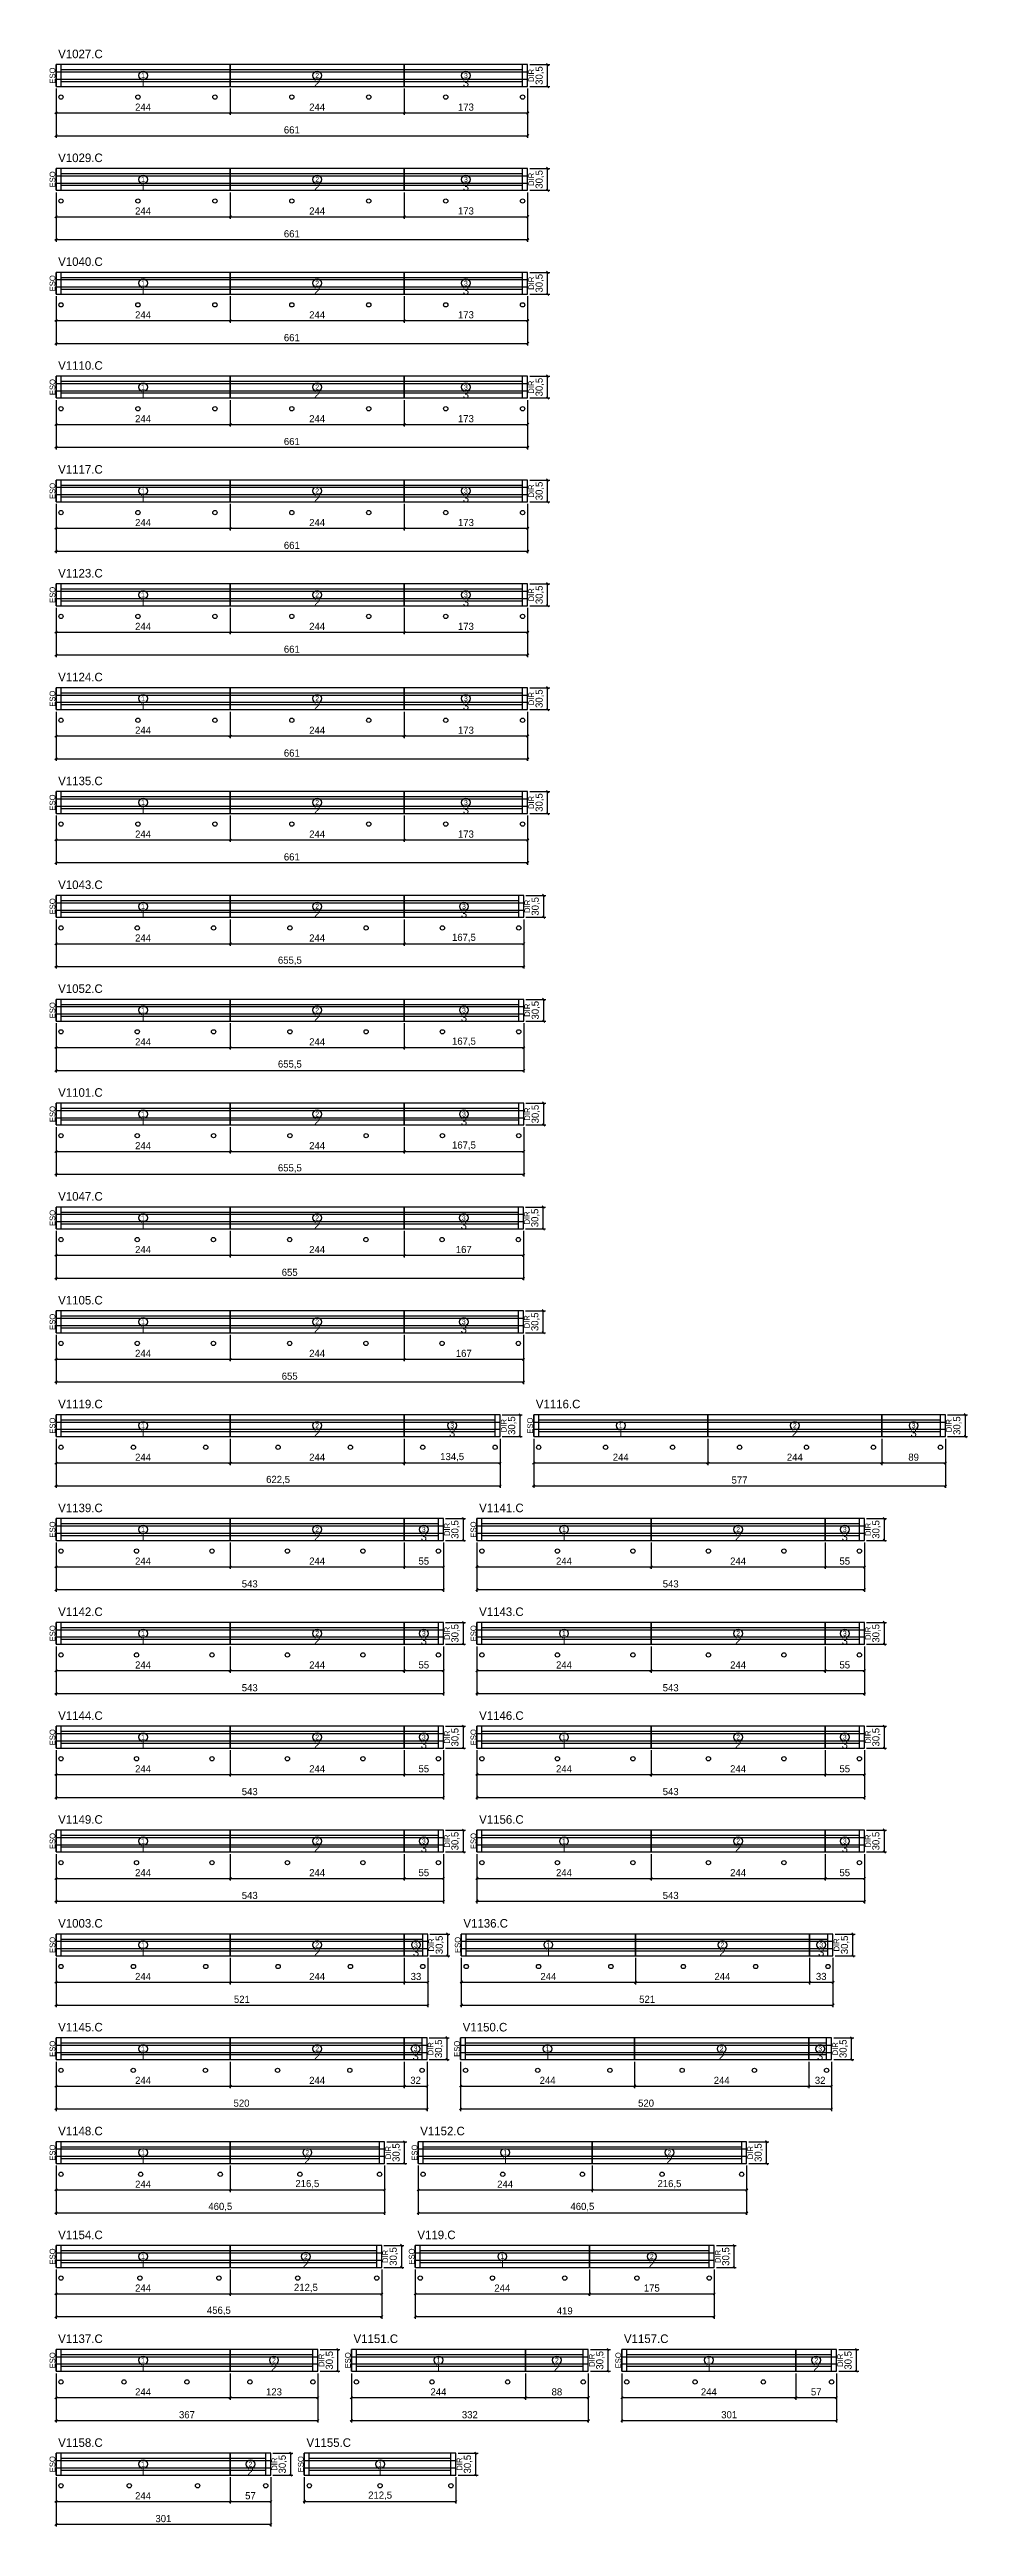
# Model space of a CAD drawing. Extents: x -10500 to 3070, y -7140 to 1250.
# Drawn here: x -9 to 1278, y -7140 to -3670 of the extents above; entities that cross this region are included whole.
import ezdxf
from ezdxf.enums import TextEntityAlignment as Align

# ---------------------------------------------------------------- set-up
doc = ezdxf.new("R2010")
doc.units = 0
for name, color, linetype in [('5', 5, 'Continuous'), ('COTA', 241, 'Continuous'), ('Escoras', 224, 'Continuous'), ('NOMENCLATURA', 7, 'Continuous'), ('Painéis', 200, 'Continuous'), ('SARR_2.2x7', 40, 'Continuous'), ('SARR_EDITAR', 141, 'Continuous')]:
    doc.layers.add(name, color=color, linetype=linetype)
doc.dimstyles.new('PAINEL', dxfattribs={"dimtxt": 10, "dimasz": 3, "dimexe": 3, "dimexo": 3, "dimgap": 3, "dimtad": 1, "dimblk": 'OBLIQUE', "dimblk1": 'OBLIQUE', "dimcen": 2.5, "dimclrd": 4, "dimclre": 4, "dimclrt": 240, "dimazin": 3, "dimtfac": 1, "dimtmove": 0, "dimatfit": 3})

msp = doc.modelspace()

# ---------------------------------------------------------------- texts
at = {"layer": '5'}
for s, p in [('ESQ', (-5, -3706.25)), ('DIR', (666, -3706.25)), ('ESQ', (-5, -3851.75)), ('DIR', (666, -3851.75)), ('ESQ', (-5, -3997.25)), ('DIR', (666, -3997.25)), ('ESQ', (-5, -4142.75)), ('DIR', (666, -4142.75)), ('ESQ', (-5, -4288.25)), ('DIR', (666, -4288.25)), ('ESQ', (-5, -4433.75)), ('DIR', (666, -4433.75)), ('ESQ', (-5, -4579.25)), ('DIR', (666, -4579.25)), ('ESQ', (-5, -4724.75)), ('DIR', (666, -4724.75)), ('ESQ', (-5, -4870.25)), ('DIR', (660.5, -4870.25)), ('ESQ', (-5, -5015.75)), ('DIR', (660.5, -5015.75)), ('ESQ', (-5, -5161.25)), ('DIR', (660.5, -5161.25)), ('ESQ', (-5, -5306.75)), ('DIR', (660, -5306.75)), ('ESQ', (-5, -5452.25)), ('DIR', (660, -5452.25)), ('ESQ', (-5, -5597.75)), ('ESQ', (664.5, -5597.75)), ('DIR', (627.5, -5597.75)), ('DIR', (1251.5, -5597.75)), ('ESQ', (-5, -5743.25)), ('DIR', (548, -5743.25)), ('ESQ', (585, -5743.25)), ('DIR', (1138, -5743.25)), ('ESQ', (-5, -5888.75)), ('DIR', (548, -5888.75)), ('ESQ', (585, -5888.75)), ('DIR', (1138, -5888.75)), ('ESQ', (-5, -6034.25)), ('DIR', (548, -6034.25)), ('ESQ', (585, -6034.25)), ('DIR', (1138, -6034.25)), ('ESQ', (-5, -6179.75)), ('DIR', (548, -6179.75)), ('ESQ', (585, -6179.75)), ('DIR', (1138, -6179.75)), ('ESQ', (-5, -6325.25)), ('ESQ', (563, -6325.25)), ('DIR', (526, -6325.25)), ('DIR', (1094, -6325.25)), ('ESQ', (-5, -6470.75)), ('DIR', (525, -6470.75)), ('ESQ', (562, -6470.75)), ('DIR', (1092, -6470.75)), ('ESQ', (-5, -6616.25)), ('DIR', (465.5, -6616.25)), ('ESQ', (502.5, -6616.25)), ('DIR', (973, -6616.25)), ('ESQ', (-5, -6761.75)), ('DIR', (461.5, -6761.75)), ('ESQ', (498.5, -6761.75)), ('DIR', (927.5, -6761.75)), ('ESQ', (-5, -6907.25)), ('DIR', (372, -6907.25)), ('ESQ', (409, -6907.25)), ('DIR', (751, -6907.25)), ('ESQ', (788, -6907.25)), ('DIR', (1099, -6907.25)), ('ESQ', (-5, -7052.75)), ('DIR', (306, -7052.75)), ('ESQ', (343, -7052.75)), ('DIR', (565.5, -7052.75))]:
    msp.add_text(s, height=8, rotation=90, dxfattribs=at).set_placement(p, align=Align.MIDDLE_CENTER)
for s, p in [('1', (122, -3716.25)), ('2', (366, -3716.25)), ('3', (574.5, -3716.25)), ('1', (122, -3861.75)), ('2', (366, -3861.75)), ('3', (574.5, -3861.75)), ('1', (122, -4007.25)), ('2', (366, -4007.25)), ('3', (574.5, -4007.25)), ('1', (122, -4152.75)), ('2', (366, -4152.75)), ('3', (574.5, -4152.75)), ('1', (122, -4298.25)), ('2', (366, -4298.25)), ('3', (574.5, -4298.25)), ('1', (122, -4443.75)), ('2', (366, -4443.75)), ('3', (574.5, -4443.75)), ('1', (122, -4589.25)), ('2', (366, -4589.25)), ('3', (574.5, -4589.25)), ('1', (122, -4734.75)), ('2', (366, -4734.75)), ('3', (574.5, -4734.75)), ('1', (122, -4880.25)), ('2', (366, -4880.25)), ('3', (571.75, -4880.25)), ('1', (122, -5025.75)), ('2', (366, -5025.75)), ('3', (571.75, -5025.75)), ('1', (122, -5171.25)), ('2', (366, -5171.25)), ('3', (571.75, -5171.25)), ('1', (122, -5316.75)), ('2', (366, -5316.75)), ('3', (571.5, -5316.75)), ('1', (122, -5462.25)), ('2', (366, -5462.25)), ('3', (571.5, -5462.25)), ('1', (122, -5607.75)), ('2', (366, -5607.75)), ('3', (555.25, -5607.75)), ('1', (791.5, -5607.75)), ('2', (1035.5, -5607.75)), ('3', (1202, -5607.75)), ('1', (122, -5753.25)), ('2', (366, -5753.25)), ('3', (515.5, -5753.25)), ('1', (712, -5753.25)), ('2', (956, -5753.25)), ('3', (1105.5, -5753.25)), ('1', (122, -5898.75)), ('2', (366, -5898.75)), ('3', (515.5, -5898.75)), ('1', (712, -5898.75)), ('2', (956, -5898.75)), ('3', (1105.5, -5898.75)), ('2', (366, -6044.25)), ('3', (515.5, -6044.25)), ('2', (956, -6044.25)), ('3', (1105.5, -6044.25)), ('1', (122, -6044.25)), ('1', (712, -6044.25)), ('1', (122, -6189.75)), ('2', (366, -6189.75)), ('3', (515.5, -6189.75)), ('1', (712, -6189.75)), ('2', (956, -6189.75)), ('3', (1105.5, -6189.75)), ('1', (122, -6335.25)), ('2', (366, -6335.25)), ('3', (504.5, -6335.25)), ('1', (690, -6335.25)), ('2', (934, -6335.25)), ('3', (1072.5, -6335.25)), ('1', (122, -6480.75)), ('2', (366, -6480.75)), ('3', (504, -6480.75)), ('1', (689, -6480.75)), ('2', (933, -6480.75)), ('3', (1071, -6480.75)), ('1', (122, -6626.25)), ('2', (352.25, -6626.25)), ('1', (629.5, -6626.25)), ('2', (859.75, -6626.25)), ('1', (122, -6771.75)), ('2', (350.25, -6771.75)), ('1', (625.5, -6771.75)), ('2', (835, -6771.75)), ('1', (122, -6917.25)), ('2', (305.5, -6917.25)), ('1', (536, -6917.25)), ('2', (702, -6917.25)), ('1', (915, -6917.25)), ('2', (1065.5, -6917.25)), ('1', (122, -7062.75)), ('2', (272.5, -7062.75)), ('1', (454.25, -7062.75))]:
    msp.add_text(s, height=12, dxfattribs=at).set_placement(p, align=Align.MIDDLE_CENTER)
at = {"layer": 'NOMENCLATURA'}
for s, p in [('V1027.C', (3, -3682)), ('V1029.C', (3, -3827.5)), ('V1040.C', (3, -3973)), ('V1110.C', (3, -4118.5)), ('V1117.C', (3, -4264)), ('V1123.C', (3, -4409.5)), ('V1124.C', (3, -4555)), ('V1135.C', (3, -4700.5)), ('V1043.C', (3, -4846)), ('V1052.C', (3, -4991.5)), ('V1101.C', (3, -5137)), ('V1047.C', (3, -5282.5)), ('V1105.C', (3, -5428)), ('V1119.C', (3, -5573.5)), ('V1116.C', (672.5, -5573.5)), ('V1139.C', (3, -5719)), ('V1141.C', (593, -5719)), ('V1142.C', (3, -5864.5)), ('V1143.C', (593, -5864.5)), ('V1144.C', (3, -6010)), ('V1146.C', (593, -6010)), ('V1149.C', (3, -6155.5)), ('V1156.C', (593, -6155.5)), ('V1003.C', (3, -6301)), ('V1136.C', (571, -6301)), ('V1145.C', (3, -6446.5)), ('V1150.C', (570, -6446.5)), ('V1148.C', (3, -6592)), ('V1152.C', (510.5, -6592)), ('V1154.C', (3, -6737.5)), ('V119.C', (506.5, -6737.5)), ('V1137.C', (3, -6883)), ('V1151.C', (417, -6883)), ('V1157.C', (796, -6883)), ('V1158.C', (3, -7028.5)), ('V1155.C', (351, -7028.5))]:
    msp.add_text(s, height=12, dxfattribs=at).set_placement(p)

# ---------------------------------------------------------------- blocks, each defined once
blk = doc.blocks.new('nf1')
blk.add_circle((0, 0), 6)
blk.add_text('1', height=7).set_placement((0, 0), align=Align.MIDDLE_CENTER)
blk = doc.blocks.new('nf2')
blk.add_circle((0, 0), 6)
blk.add_text('2', height=7).set_placement((0, 0), align=Align.MIDDLE_CENTER)
blk = doc.blocks.new('_OBLIQUE')
at = {"color": 0, "linetype": 'BYBLOCK'}
blk.add_line((-0.5, -0.5), (0.5, 0.5), dxfattribs=at)
blk = doc.blocks.new('nf3')
blk.add_circle((0, 0), 6)
blk.add_text('3', height=7).set_placement((0, 0), align=Align.MIDDLE_CENTER)

# ---------------------------------------------------------------- dimensions: what is measured, and where the dimension line sits
at = {"layer": 'COTA'}
for base, p1, p2 in [((689, -3721.5), (661, -3721.5), (661, -3691)), ((689, -3867), (661, -3867), (661, -3836.5)), ((689, -4012.5), (661, -4012.5), (661, -3982)), ((689, -4158), (661, -4158), (661, -4127.5)), ((689, -4303.5), (661, -4303.5), (661, -4273)), ((689, -4449), (661, -4449), (661, -4418.5)), ((689, -4594.5), (661, -4594.5), (661, -4564)), ((689, -4740), (661, -4740), (661, -4709.5)), ((683.5, -4885.5), (655.5, -4885.5), (655.5, -4855)), ((683.5, -5031), (655.5, -5031), (655.5, -5000.5)), ((683.5, -5176.5), (655.5, -5176.5), (655.5, -5146)), ((683, -5322), (655, -5322), (655, -5291.5)), ((683, -5467.5), (655, -5467.5), (655, -5437)), ((650.5, -5613), (622.5, -5613), (622.5, -5582.5)), ((1274.5, -5613), (1246.5, -5613), (1246.5, -5582.5)), ((571, -5758.5), (543, -5758.5), (543, -5728)), ((1161, -5758.5), (1133, -5758.5), (1133, -5728)), ((571, -5904), (543, -5904), (543, -5873.5)), ((1161, -5904), (1133, -5904), (1133, -5873.5)), ((571, -6049.5), (543, -6049.5), (543, -6019)), ((1161, -6049.5), (1133, -6049.5), (1133, -6019)), ((571, -6195), (543, -6195), (543, -6164.5)), ((1161, -6195), (1133, -6195), (1133, -6164.5)), ((549, -6340.5), (521, -6340.5), (521, -6310)), ((1117, -6340.5), (1089, -6340.5), (1089, -6310)), ((548, -6486), (520, -6486), (520, -6455.5)), ((1115, -6486), (1087, -6486), (1087, -6455.5)), ((488.5, -6631.5), (460.5, -6631.5), (460.5, -6601)), ((996, -6631.5), (968, -6631.5), (968, -6601)), ((484.5, -6777), (456.5, -6777), (456.5, -6746.5)), ((950.5, -6777), (922.5, -6777), (922.5, -6746.5)), ((395, -6922.5), (367, -6922.5), (367, -6892)), ((774, -6922.5), (746, -6922.5), (746, -6892)), ((1122, -6922.5), (1094, -6922.5), (1094, -6892)), ((329, -7068), (301, -7068), (301, -7037.5)), ((588.5, -7068), (560.5, -7068), (560.5, -7037.5))]:
    msp.add_linear_dim(base=base, p1=p1, p2=p2, angle=90, dimstyle='PAINEL', dxfattribs=at).render()
for base, p1, p2 in [((0, -3758.5), (0, -3721.5), (244, -3721.5)), ((0, -3790.5), (0, -3721.5), (661, -3721.5)), ((244, -3758.5), (244, -3721.5), (488, -3721.5)), ((488, -3758.5), (488, -3721.5), (661, -3721.5)), ((0, -3904), (0, -3867), (244, -3867)), ((0, -3936), (0, -3867), (661, -3867)), ((244, -3904), (244, -3867), (488, -3867)), ((488, -3904), (488, -3867), (661, -3867)), ((0, -4049.5), (0, -4012.5), (244, -4012.5)), ((0, -4081.5), (0, -4012.5), (661, -4012.5)), ((244, -4049.5), (244, -4012.5), (488, -4012.5)), ((488, -4049.5), (488, -4012.5), (661, -4012.5)), ((0, -4195), (0, -4158), (244, -4158)), ((0, -4227), (0, -4158), (661, -4158)), ((244, -4195), (244, -4158), (488, -4158)), ((488, -4195), (488, -4158), (661, -4158)), ((0, -4340.5), (0, -4303.5), (244, -4303.5)), ((0, -4372.5), (0, -4303.5), (661, -4303.5)), ((244, -4340.5), (244, -4303.5), (488, -4303.5)), ((488, -4340.5), (488, -4303.5), (661, -4303.5)), ((0, -4486), (0, -4449), (244, -4449)), ((0, -4518), (0, -4449), (661, -4449)), ((244, -4486), (244, -4449), (488, -4449)), ((488, -4486), (488, -4449), (661, -4449)), ((0, -4631.5), (0, -4594.5), (244, -4594.5)), ((0, -4663.5), (0, -4594.5), (661, -4594.5)), ((244, -4631.5), (244, -4594.5), (488, -4594.5)), ((488, -4631.5), (488, -4594.5), (661, -4594.5)), ((0, -4777), (0, -4740), (244, -4740)), ((0, -4809), (0, -4740), (661, -4740)), ((244, -4777), (244, -4740), (488, -4740)), ((488, -4777), (488, -4740), (661, -4740)), ((0, -4922.5), (0, -4885.5), (244, -4885.5)), ((0, -4954.5), (0, -4885.5), (655.5, -4885.5)), ((244, -4922.5), (244, -4885.5), (488, -4885.5)), ((488, -4922.5), (488, -4885.5), (655.5, -4885.5)), ((0, -5068), (0, -5031), (244, -5031)), ((0, -5100), (0, -5031), (655.5, -5031)), ((244, -5068), (244, -5031), (488, -5031)), ((488, -5068), (488, -5031), (655.5, -5031)), ((0, -5213.5), (0, -5176.5), (244, -5176.5)), ((0, -5245.5), (0, -5176.5), (655.5, -5176.5)), ((244, -5213.5), (244, -5176.5), (488, -5176.5)), ((488, -5213.5), (488, -5176.5), (655.5, -5176.5)), ((0, -5359), (0, -5322), (244, -5322)), ((0, -5391), (0, -5322), (655, -5322)), ((244, -5359), (244, -5322), (488, -5322)), ((488, -5359), (488, -5322), (655, -5322)), ((0, -5504.5), (0, -5467.5), (244, -5467.5)), ((0, -5536.5), (0, -5467.5), (655, -5467.5)), ((244, -5504.5), (244, -5467.5), (488, -5467.5)), ((488, -5504.5), (488, -5467.5), (655, -5467.5)), ((0, -5650), (0, -5613), (244, -5613)), ((0, -5682), (0, -5613), (622.5, -5613)), ((244, -5650), (244, -5613), (488, -5613)), ((488, -5650), (488, -5613), (622.5, -5613)), ((669.5, -5650), (669.5, -5613), (913.5, -5613)), ((669.5, -5682), (669.5, -5613), (1246.5, -5613)), ((913.5, -5650), (913.5, -5613), (1157.5, -5613)), ((1157.5, -5650), (1157.5, -5613), (1246.5, -5613)), ((0, -5795.5), (0, -5758.5), (244, -5758.5)), ((0, -5827.5), (0, -5758.5), (543, -5758.5)), ((244, -5795.5), (244, -5758.5), (488, -5758.5)), ((488, -5795.5), (488, -5758.5), (543, -5758.5)), ((590, -5795.5), (590, -5758.5), (834, -5758.5)), ((590, -5827.5), (590, -5758.5), (1133, -5758.5)), ((834, -5795.5), (834, -5758.5), (1078, -5758.5)), ((1078, -5795.5), (1078, -5758.5), (1133, -5758.5)), ((0, -5941), (0, -5904), (244, -5904)), ((0, -5973), (0, -5904), (543, -5904)), ((244, -5941), (244, -5904), (488, -5904)), ((488, -5941), (488, -5904), (543, -5904)), ((590, -5941), (590, -5904), (834, -5904)), ((590, -5973), (590, -5904), (1133, -5904)), ((834, -5941), (834, -5904), (1078, -5904)), ((1078, -5941), (1078, -5904), (1133, -5904)), ((0, -6086.5), (0, -6049.5), (244, -6049.5)), ((0, -6118.5), (0, -6049.5), (543, -6049.5)), ((244, -6086.5), (244, -6049.5), (488, -6049.5)), ((488, -6086.5), (488, -6049.5), (543, -6049.5)), ((590, -6086.5), (590, -6049.5), (834, -6049.5)), ((590, -6118.5), (590, -6049.5), (1133, -6049.5)), ((834, -6086.5), (834, -6049.5), (1078, -6049.5)), ((1078, -6086.5), (1078, -6049.5), (1133, -6049.5)), ((0, -6232), (0, -6195), (244, -6195)), ((0, -6264), (0, -6195), (543, -6195)), ((244, -6232), (244, -6195), (488, -6195)), ((488, -6232), (488, -6195), (543, -6195)), ((590, -6232), (590, -6195), (834, -6195)), ((590, -6264), (590, -6195), (1133, -6195)), ((834, -6232), (834, -6195), (1078, -6195)), ((1078, -6232), (1078, -6195), (1133, -6195)), ((0, -6377.5), (0, -6340.5), (244, -6340.5)), ((0, -6409.5), (0, -6340.5), (521, -6340.5)), ((244, -6377.5), (244, -6340.5), (488, -6340.5)), ((488, -6377.5), (488, -6340.5), (521, -6340.5)), ((568, -6377.5), (568, -6340.5), (812, -6340.5)), ((568, -6409.5), (568, -6340.5), (1089, -6340.5)), ((812, -6377.5), (812, -6340.5), (1056, -6340.5)), ((1056, -6377.5), (1056, -6340.5), (1089, -6340.5)), ((0, -6523), (0, -6486), (244, -6486)), ((0, -6555), (0, -6486), (520, -6486)), ((244, -6523), (244, -6486), (488, -6486)), ((488, -6523), (488, -6486), (520, -6486)), ((567, -6523), (567, -6486), (811, -6486)), ((567, -6555), (567, -6486), (1087, -6486)), ((811, -6523), (811, -6486), (1055, -6486)), ((1055, -6523), (1055, -6486), (1087, -6486)), ((0, -6668.5), (0, -6631.5), (244, -6631.5)), ((0, -6700.5), (0, -6631.5), (460.5, -6631.5)), ((244, -6668.5), (244, -6631.5), (460.5, -6631.5)), ((507.5, -6668.5), (507.5, -6631.5), (751.5, -6631.5)), ((507.5, -6700.5), (507.5, -6631.5), (968, -6631.5)), ((751.5, -6668.5), (751.5, -6631.5), (968, -6631.5)), ((0, -6814), (0, -6777), (244, -6777)), ((0, -6846), (0, -6777), (456.5, -6777)), ((244, -6814), (244, -6777), (456.5, -6777)), ((503.5, -6814), (503.5, -6777), (747.5, -6777)), ((503.5, -6846), (503.5, -6777), (922.5, -6777)), ((747.5, -6814), (747.5, -6777), (922.5, -6777)), ((0, -6959.5), (0, -6922.5), (244, -6922.5)), ((0, -6991.5), (0, -6922.5), (367, -6922.5)), ((244, -6959.5), (244, -6922.5), (367, -6922.5)), ((414, -6959.5), (414, -6922.5), (658, -6922.5)), ((414, -6991.5), (414, -6922.5), (746, -6922.5)), ((658, -6959.5), (658, -6922.5), (746, -6922.5)), ((793, -6959.5), (793, -6922.5), (1037, -6922.5)), ((793, -6991.5), (793, -6922.5), (1094, -6922.5)), ((1037, -6959.5), (1037, -6922.5), (1094, -6922.5)), ((0, -7105), (0, -7068), (244, -7068)), ((0, -7137), (0, -7068), (301, -7068)), ((244, -7105), (244, -7068), (301, -7068)), ((348, -7105), (348, -7068), (560.5, -7068))]:
    msp.add_linear_dim(base=base, p1=p1, p2=p2, dimstyle='PAINEL', dxfattribs=at).render()

# ---------------------------------------------------------------- linework, layer by layer
at = {"layer": 'Escoras'}
for centre in [(7, -3736.5), (114.833, -3736.5), (222.667, -3736.5), (330.5, -3736.5), (438.333, -3736.5), (546.167, -3736.5), (654, -3736.5), (7, -3882), (114.833, -3882), (222.667, -3882), (330.5, -3882), (438.333, -3882), (546.167, -3882), (654, -3882), (7, -4027.5), (114.833, -4027.5), (222.667, -4027.5), (330.5, -4027.5), (438.333, -4027.5), (546.167, -4027.5), (654, -4027.5), (7, -4173), (114.833, -4173), (222.667, -4173), (330.5, -4173), (438.333, -4173), (546.167, -4173), (654, -4173), (7, -4318.5), (114.833, -4318.5), (222.667, -4318.5), (330.5, -4318.5), (438.333, -4318.5), (546.167, -4318.5), (654, -4318.5), (7, -4464), (114.833, -4464), (222.667, -4464), (330.5, -4464), (438.333, -4464), (546.167, -4464), (654, -4464), (7, -4609.5), (114.833, -4609.5), (222.667, -4609.5), (330.5, -4609.5), (438.333, -4609.5), (546.167, -4609.5), (654, -4609.5), (7, -4755), (114.833, -4755), (222.667, -4755), (330.5, -4755), (438.333, -4755), (546.167, -4755), (654, -4755), (7, -4900.5), (113.917, -4900.5), (220.833, -4900.5), (327.75, -4900.5), (434.667, -4900.5), (541.583, -4900.5), (648.5, -4900.5), (7, -5046), (113.917, -5046), (220.833, -5046), (327.75, -5046), (434.667, -5046), (541.583, -5046), (648.5, -5046), (7, -5191.5), (113.917, -5191.5), (220.833, -5191.5), (327.75, -5191.5), (434.667, -5191.5), (541.583, -5191.5), (648.5, -5191.5), (7, -5337), (113.833, -5337), (220.667, -5337), (327.5, -5337), (434.333, -5337), (541.167, -5337), (648, -5337), (7, -5482.5), (113.833, -5482.5), (220.667, -5482.5), (327.5, -5482.5), (434.333, -5482.5), (541.167, -5482.5), (648, -5482.5), (7, -5628), (108.417, -5628), (209.833, -5628), (311.25, -5628), (412.667, -5628), (514.083, -5628), (615.5, -5628), (676.5, -5628), (770.333, -5628), (864.167, -5628), (958, -5628), (1051.833, -5628), (1145.667, -5628), (1239.5, -5628), (7, -5773.5), (112.8, -5773.5), (218.6, -5773.5), (324.4, -5773.5), (430.2, -5773.5), (536, -5773.5), (597, -5773.5), (702.8, -5773.5), (808.6, -5773.5), (914.4, -5773.5), (1020.2, -5773.5), (1126, -5773.5), (7, -5919), (112.8, -5919), (218.6, -5919), (324.4, -5919), (430.2, -5919), (536, -5919), (597, -5919), (702.8, -5919), (808.6, -5919), (914.4, -5919), (1020.2, -5919), (1126, -5919), (7, -6064.5), (112.8, -6064.5), (218.6, -6064.5), (324.4, -6064.5), (430.2, -6064.5), (536, -6064.5), (597, -6064.5), (702.8, -6064.5), (808.6, -6064.5), (914.4, -6064.5), (1020.2, -6064.5), (1126, -6064.5), (7, -6210), (112.8, -6210), (218.6, -6210), (324.4, -6210), (430.2, -6210), (536, -6210), (597, -6210), (702.8, -6210), (808.6, -6210), (914.4, -6210), (1020.2, -6210), (1126, -6210), (7, -6355.5), (108.4, -6355.5), (209.8, -6355.5), (311.2, -6355.5), (412.6, -6355.5), (514, -6355.5), (575, -6355.5), (676.4, -6355.5), (777.8, -6355.5), (879.2, -6355.5), (980.6, -6355.5), (1082, -6355.5), (7, -6501), (108.2, -6501), (209.4, -6501), (310.6, -6501), (411.8, -6501), (513, -6501), (574, -6501), (675.2, -6501), (776.4, -6501), (877.6, -6501), (978.8, -6501), (1080, -6501), (7, -6646.5), (118.625, -6646.5), (230.25, -6646.5), (341.875, -6646.5), (453.5, -6646.5), (514.5, -6646.5), (626.125, -6646.5), (737.75, -6646.5), (849.375, -6646.5), (961, -6646.5), (7, -6792), (117.625, -6792), (228.25, -6792), (338.875, -6792), (449.5, -6792), (510.5, -6792), (611.75, -6792), (713, -6792), (814.25, -6792), (915.5, -6792), (7, -6937.5), (95.25, -6937.5), (183.5, -6937.5), (271.75, -6937.5), (360, -6937.5), (421, -6937.5), (527, -6937.5), (633, -6937.5), (739, -6937.5), (800, -6937.5), (895.667, -6937.5), (991.333, -6937.5), (1087, -6937.5), (7, -7083), (102.667, -7083), (198.333, -7083), (294, -7083), (355, -7083), (454.25, -7083), (553.5, -7083)]:
    msp.add_circle(centre, 3, dxfattribs=at)
at = {"layer": 'Painéis'}
for p, q in [((0, -3701.167), (244, -3701.167)), ((0, -3711.333), (244, -3711.333)), ((244, -3721.5), (244, -3691)), ((244, -3701.167), (488, -3701.167)), ((244, -3711.333), (488, -3711.333)), ((488, -3721.5), (488, -3691)), ((488, -3701.167), (661, -3701.167)), ((488, -3711.333), (661, -3711.333)), ((0, -3846.667), (244, -3846.667)), ((244, -3867), (244, -3836.5)), ((244, -3846.667), (488, -3846.667)), ((488, -3867), (488, -3836.5)), ((488, -3846.667), (661, -3846.667)), ((0, -3856.833), (244, -3856.833)), ((244, -3856.833), (488, -3856.833)), ((488, -3856.833), (661, -3856.833)), ((244, -4012.5), (244, -3982)), ((488, -4012.5), (488, -3982)), ((0, -3992.167), (244, -3992.167)), ((0, -4002.333), (244, -4002.333)), ((244, -3992.167), (488, -3992.167)), ((244, -4002.333), (488, -4002.333)), ((488, -3992.167), (661, -3992.167)), ((488, -4002.333), (661, -4002.333)), ((244, -4158), (244, -4127.5)), ((488, -4158), (488, -4127.5)), ((0, -4137.667), (244, -4137.667)), ((0, -4147.833), (244, -4147.833)), ((244, -4137.667), (488, -4137.667)), ((244, -4147.833), (488, -4147.833)), ((488, -4137.667), (661, -4137.667)), ((488, -4147.833), (661, -4147.833)), ((0, -4283.167), (244, -4283.167)), ((0, -4293.333), (244, -4293.333)), ((244, -4303.5), (244, -4273)), ((244, -4283.167), (488, -4283.167)), ((244, -4293.333), (488, -4293.333)), ((488, -4303.5), (488, -4273)), ((488, -4283.167), (661, -4283.167)), ((488, -4293.333), (661, -4293.333)), ((0, -4428.667), (244, -4428.667)), ((0, -4438.833), (244, -4438.833)), ((244, -4449), (244, -4418.5)), ((244, -4428.667), (488, -4428.667)), ((244, -4438.833), (488, -4438.833)), ((488, -4449), (488, -4418.5)), ((488, -4428.667), (661, -4428.667)), ((488, -4438.833), (661, -4438.833)), ((0, -4574.167), (244, -4574.167)), ((244, -4594.5), (244, -4564)), ((244, -4574.167), (488, -4574.167)), ((488, -4594.5), (488, -4564)), ((488, -4574.167), (661, -4574.167)), ((0, -4584.333), (244, -4584.333)), ((244, -4584.333), (488, -4584.333)), ((488, -4584.333), (661, -4584.333)), ((244, -4740), (244, -4709.5)), ((488, -4740), (488, -4709.5)), ((0, -4719.667), (244, -4719.667)), ((0, -4729.833), (244, -4729.833)), ((244, -4719.667), (488, -4719.667)), ((244, -4729.833), (488, -4729.833)), ((488, -4719.667), (661, -4719.667)), ((488, -4729.833), (661, -4729.833)), ((244, -4885.5), (244, -4855)), ((488, -4885.5), (488, -4855)), ((0, -4865.167), (244, -4865.167)), ((0, -4875.333), (244, -4875.333)), ((244, -4865.167), (488, -4865.167)), ((244, -4875.333), (488, -4875.333)), ((488, -4865.167), (655.5, -4865.167)), ((488, -4875.333), (655.5, -4875.333)), ((0, -5010.667), (244, -5010.667)), ((0, -5020.833), (244, -5020.833)), ((244, -5031), (244, -5000.5)), ((244, -5010.667), (488, -5010.667)), ((244, -5020.833), (488, -5020.833)), ((488, -5031), (488, -5000.5)), ((488, -5010.667), (655.5, -5010.667)), ((488, -5020.833), (655.5, -5020.833)), ((0, -5156.167), (244, -5156.167)), ((0, -5166.333), (244, -5166.333)), ((244, -5176.5), (244, -5146)), ((244, -5156.167), (488, -5156.167)), ((244, -5166.333), (488, -5166.333)), ((488, -5176.5), (488, -5146)), ((488, -5156.167), (655.5, -5156.167)), ((488, -5166.333), (655.5, -5166.333)), ((0, -5301.667), (244, -5301.667)), ((244, -5322), (244, -5291.5)), ((244, -5301.667), (488, -5301.667)), ((488, -5322), (488, -5291.5)), ((488, -5301.667), (655, -5301.667)), ((0, -5311.833), (244, -5311.833)), ((244, -5311.833), (488, -5311.833)), ((488, -5311.833), (655, -5311.833)), ((0, -5447.167), (244, -5447.167)), ((244, -5467.5), (244, -5437)), ((244, -5447.167), (488, -5447.167)), ((488, -5467.5), (488, -5437)), ((488, -5447.167), (655, -5447.167)), ((0, -5457.333), (244, -5457.333)), ((244, -5457.333), (488, -5457.333)), ((488, -5457.333), (655, -5457.333)), ((244, -5613), (244, -5582.5)), ((488, -5613), (488, -5582.5)), ((913.5, -5613), (913.5, -5582.5)), ((1157.5, -5613), (1157.5, -5582.5)), ((0, -5592.667), (244, -5592.667)), ((0, -5602.833), (244, -5602.833)), ((244, -5592.667), (488, -5592.667)), ((244, -5602.833), (488, -5602.833)), ((488, -5592.667), (622.5, -5592.667)), ((488, -5602.833), (622.5, -5602.833)), ((669.5, -5592.667), (913.5, -5592.667)), ((669.5, -5602.833), (913.5, -5602.833)), ((913.5, -5592.667), (1157.5, -5592.667)), ((913.5, -5602.833), (1157.5, -5602.833)), ((1157.5, -5592.667), (1246.5, -5592.667)), ((1157.5, -5602.833), (1246.5, -5602.833)), ((0, -5738.167), (244, -5738.167)), ((0, -5748.333), (244, -5748.333)), ((244, -5758.5), (244, -5728)), ((244, -5738.167), (488, -5738.167)), ((244, -5748.333), (488, -5748.333)), ((488, -5758.5), (488, -5728)), ((488, -5738.167), (543, -5738.167)), ((488, -5748.333), (543, -5748.333)), ((590, -5738.167), (834, -5738.167)), ((590, -5748.333), (834, -5748.333)), ((834, -5758.5), (834, -5728)), ((834, -5738.167), (1078, -5738.167)), ((834, -5748.333), (1078, -5748.333)), ((1078, -5758.5), (1078, -5728)), ((1078, -5738.167), (1133, -5738.167)), ((1078, -5748.333), (1133, -5748.333)), ((0, -5883.667), (244, -5883.667)), ((0, -5893.833), (244, -5893.833)), ((244, -5904), (244, -5873.5)), ((244, -5883.667), (488, -5883.667)), ((244, -5893.833), (488, -5893.833)), ((488, -5904), (488, -5873.5)), ((488, -5883.667), (543, -5883.667)), ((488, -5893.833), (543, -5893.833)), ((590, -5883.667), (834, -5883.667)), ((590, -5893.833), (834, -5893.833)), ((834, -5904), (834, -5873.5)), ((834, -5883.667), (1078, -5883.667)), ((834, -5893.833), (1078, -5893.833)), ((1078, -5904), (1078, -5873.5)), ((1078, -5883.667), (1133, -5883.667)), ((1078, -5893.833), (1133, -5893.833)), ((0, -6029.167), (244, -6029.167)), ((244, -6049.5), (244, -6019)), ((244, -6029.167), (488, -6029.167)), ((488, -6049.5), (488, -6019)), ((488, -6029.167), (543, -6029.167)), ((590, -6029.167), (834, -6029.167)), ((834, -6049.5), (834, -6019)), ((834, -6029.167), (1078, -6029.167)), ((1078, -6049.5), (1078, -6019)), ((1078, -6029.167), (1133, -6029.167)), ((0, -6039.333), (244, -6039.333)), ((244, -6039.333), (488, -6039.333)), ((488, -6039.333), (543, -6039.333)), ((590, -6039.333), (834, -6039.333)), ((834, -6039.333), (1078, -6039.333)), ((1078, -6039.333), (1133, -6039.333)), ((0, -6174.667), (244, -6174.667)), ((244, -6195), (244, -6164.5)), ((244, -6174.667), (488, -6174.667)), ((488, -6195), (488, -6164.5)), ((488, -6174.667), (543, -6174.667)), ((590, -6174.667), (834, -6174.667)), ((834, -6195), (834, -6164.5)), ((834, -6174.667), (1078, -6174.667)), ((1078, -6195), (1078, -6164.5)), ((1078, -6174.667), (1133, -6174.667)), ((0, -6184.833), (244, -6184.833)), ((244, -6184.833), (488, -6184.833)), ((488, -6184.833), (543, -6184.833)), ((590, -6184.833), (834, -6184.833)), ((834, -6184.833), (1078, -6184.833)), ((1078, -6184.833), (1133, -6184.833)), ((244, -6340.5), (244, -6310)), ((488, -6340.5), (488, -6310)), ((812, -6340.5), (812, -6310)), ((1056, -6340.5), (1056, -6310)), ((0, -6320.167), (244, -6320.167)), ((0, -6330.333), (244, -6330.333)), ((244, -6320.167), (488, -6320.167)), ((244, -6330.333), (488, -6330.333)), ((488, -6320.167), (521, -6320.167)), ((488, -6330.333), (521, -6330.333)), ((568, -6320.167), (812, -6320.167)), ((568, -6330.333), (812, -6330.333)), ((812, -6320.167), (1056, -6320.167)), ((812, -6330.333), (1056, -6330.333)), ((1056, -6320.167), (1089, -6320.167)), ((1056, -6330.333), (1089, -6330.333)), ((0, -6465.667), (244, -6465.667)), ((0, -6475.833), (244, -6475.833)), ((244, -6486), (244, -6455.5)), ((244, -6465.667), (488, -6465.667)), ((244, -6475.833), (488, -6475.833)), ((488, -6486), (488, -6455.5)), ((488, -6465.667), (520, -6465.667)), ((488, -6475.833), (520, -6475.833)), ((567, -6465.667), (811, -6465.667)), ((567, -6475.833), (811, -6475.833)), ((811, -6486), (811, -6455.5)), ((811, -6465.667), (1055, -6465.667)), ((811, -6475.833), (1055, -6475.833)), ((1055, -6486), (1055, -6455.5)), ((1055, -6465.667), (1087, -6465.667)), ((1055, -6475.833), (1087, -6475.833)), ((0, -6611.167), (244, -6611.167)), ((0, -6621.333), (244, -6621.333)), ((244, -6631.5), (244, -6601)), ((244, -6611.167), (460.5, -6611.167)), ((244, -6621.333), (460.5, -6621.333)), ((507.5, -6611.167), (751.5, -6611.167)), ((507.5, -6621.333), (751.5, -6621.333)), ((751.5, -6631.5), (751.5, -6601)), ((751.5, -6611.167), (968, -6611.167)), ((751.5, -6621.333), (968, -6621.333)), ((0, -6756.667), (244, -6756.667)), ((0, -6766.833), (244, -6766.833)), ((244, -6777), (244, -6746.5)), ((244, -6756.667), (456.5, -6756.667)), ((244, -6766.833), (456.5, -6766.833)), ((503.5, -6756.667), (747.5, -6756.667)), ((503.5, -6766.833), (747.5, -6766.833)), ((747.5, -6777), (747.5, -6746.5)), ((747.5, -6756.667), (922.5, -6756.667)), ((747.5, -6766.833), (922.5, -6766.833)), ((0, -6902.167), (244, -6902.167)), ((244, -6922.5), (244, -6892)), ((244, -6902.167), (367, -6902.167)), ((414, -6902.167), (658, -6902.167)), ((658, -6922.5), (658, -6892)), ((658, -6902.167), (746, -6902.167)), ((793, -6902.167), (1037, -6902.167)), ((1037, -6922.5), (1037, -6892)), ((1037, -6902.167), (1094, -6902.167)), ((0, -6912.333), (244, -6912.333)), ((244, -6912.333), (367, -6912.333)), ((414, -6912.333), (658, -6912.333)), ((658, -6912.333), (746, -6912.333)), ((793, -6912.333), (1037, -6912.333)), ((1037, -6912.333), (1094, -6912.333)), ((244, -7068), (244, -7037.5)), ((0, -7047.667), (244, -7047.667)), ((0, -7057.833), (244, -7057.833)), ((244, -7047.667), (301, -7047.667)), ((244, -7057.833), (301, -7057.833)), ((348, -7047.667), (560.5, -7047.667)), ((348, -7057.833), (560.5, -7057.833))]:
    msp.add_line(p, q, dxfattribs=at)
for points in [[(0, -3721.5), (244, -3721.5), (244, -3691), (0, -3691)], [(244, -3721.5), (488, -3721.5), (488, -3691), (244, -3691)], [(488, -3721.5), (661, -3721.5), (661, -3691), (488, -3691)], [(0, -3867), (244, -3867), (244, -3836.5), (0, -3836.5)], [(244, -3867), (488, -3867), (488, -3836.5), (244, -3836.5)], [(488, -3867), (661, -3867), (661, -3836.5), (488, -3836.5)], [(0, -4012.5), (244, -4012.5), (244, -3982), (0, -3982)], [(244, -4012.5), (488, -4012.5), (488, -3982), (244, -3982)], [(488, -4012.5), (661, -4012.5), (661, -3982), (488, -3982)], [(0, -4158), (244, -4158), (244, -4127.5), (0, -4127.5)], [(244, -4158), (488, -4158), (488, -4127.5), (244, -4127.5)], [(488, -4158), (661, -4158), (661, -4127.5), (488, -4127.5)], [(0, -4303.5), (244, -4303.5), (244, -4273), (0, -4273)], [(244, -4303.5), (488, -4303.5), (488, -4273), (244, -4273)], [(488, -4303.5), (661, -4303.5), (661, -4273), (488, -4273)], [(0, -4449), (244, -4449), (244, -4418.5), (0, -4418.5)], [(244, -4449), (488, -4449), (488, -4418.5), (244, -4418.5)], [(488, -4449), (661, -4449), (661, -4418.5), (488, -4418.5)], [(0, -4594.5), (244, -4594.5), (244, -4564), (0, -4564)], [(244, -4594.5), (488, -4594.5), (488, -4564), (244, -4564)], [(488, -4594.5), (661, -4594.5), (661, -4564), (488, -4564)], [(0, -4740), (244, -4740), (244, -4709.5), (0, -4709.5)], [(244, -4740), (488, -4740), (488, -4709.5), (244, -4709.5)], [(488, -4740), (661, -4740), (661, -4709.5), (488, -4709.5)], [(0, -4885.5), (244, -4885.5), (244, -4855), (0, -4855)], [(244, -4885.5), (488, -4885.5), (488, -4855), (244, -4855)], [(488, -4885.5), (655.5, -4885.5), (655.5, -4855), (488, -4855)], [(0, -5031), (244, -5031), (244, -5000.5), (0, -5000.5)], [(244, -5031), (488, -5031), (488, -5000.5), (244, -5000.5)], [(488, -5031), (655.5, -5031), (655.5, -5000.5), (488, -5000.5)], [(0, -5176.5), (244, -5176.5), (244, -5146), (0, -5146)], [(244, -5176.5), (488, -5176.5), (488, -5146), (244, -5146)], [(488, -5176.5), (655.5, -5176.5), (655.5, -5146), (488, -5146)], [(0, -5322), (244, -5322), (244, -5291.5), (0, -5291.5)], [(244, -5322), (488, -5322), (488, -5291.5), (244, -5291.5)], [(488, -5322), (655, -5322), (655, -5291.5), (488, -5291.5)], [(0, -5467.5), (244, -5467.5), (244, -5437), (0, -5437)], [(244, -5467.5), (488, -5467.5), (488, -5437), (244, -5437)], [(488, -5467.5), (655, -5467.5), (655, -5437), (488, -5437)], [(0, -5613), (244, -5613), (244, -5582.5), (0, -5582.5)], [(244, -5613), (488, -5613), (488, -5582.5), (244, -5582.5)], [(488, -5613), (622.5, -5613), (622.5, -5582.5), (488, -5582.5)], [(669.5, -5613), (913.5, -5613), (913.5, -5582.5), (669.5, -5582.5)], [(913.5, -5613), (1157.5, -5613), (1157.5, -5582.5), (913.5, -5582.5)], [(1157.5, -5613), (1246.5, -5613), (1246.5, -5582.5), (1157.5, -5582.5)], [(0, -5758.5), (244, -5758.5), (244, -5728), (0, -5728)], [(244, -5758.5), (488, -5758.5), (488, -5728), (244, -5728)], [(488, -5758.5), (543, -5758.5), (543, -5728), (488, -5728)], [(590, -5758.5), (834, -5758.5), (834, -5728), (590, -5728)], [(834, -5758.5), (1078, -5758.5), (1078, -5728), (834, -5728)], [(1078, -5758.5), (1133, -5758.5), (1133, -5728), (1078, -5728)], [(0, -5904), (244, -5904), (244, -5873.5), (0, -5873.5)], [(244, -5904), (488, -5904), (488, -5873.5), (244, -5873.5)], [(488, -5904), (543, -5904), (543, -5873.5), (488, -5873.5)], [(590, -5904), (834, -5904), (834, -5873.5), (590, -5873.5)], [(834, -5904), (1078, -5904), (1078, -5873.5), (834, -5873.5)], [(1078, -5904), (1133, -5904), (1133, -5873.5), (1078, -5873.5)], [(0, -6049.5), (244, -6049.5), (244, -6019), (0, -6019)], [(244, -6049.5), (488, -6049.5), (488, -6019), (244, -6019)], [(488, -6049.5), (543, -6049.5), (543, -6019), (488, -6019)], [(590, -6049.5), (834, -6049.5), (834, -6019), (590, -6019)], [(834, -6049.5), (1078, -6049.5), (1078, -6019), (834, -6019)], [(1078, -6049.5), (1133, -6049.5), (1133, -6019), (1078, -6019)], [(0, -6195), (244, -6195), (244, -6164.5), (0, -6164.5)], [(244, -6195), (488, -6195), (488, -6164.5), (244, -6164.5)], [(488, -6195), (543, -6195), (543, -6164.5), (488, -6164.5)], [(590, -6195), (834, -6195), (834, -6164.5), (590, -6164.5)], [(834, -6195), (1078, -6195), (1078, -6164.5), (834, -6164.5)], [(1078, -6195), (1133, -6195), (1133, -6164.5), (1078, -6164.5)], [(0, -6340.5), (244, -6340.5), (244, -6310), (0, -6310)], [(244, -6340.5), (488, -6340.5), (488, -6310), (244, -6310)], [(488, -6340.5), (521, -6340.5), (521, -6310), (488, -6310)], [(568, -6340.5), (812, -6340.5), (812, -6310), (568, -6310)], [(812, -6340.5), (1056, -6340.5), (1056, -6310), (812, -6310)], [(1056, -6340.5), (1089, -6340.5), (1089, -6310), (1056, -6310)], [(0, -6486), (244, -6486), (244, -6455.5), (0, -6455.5)], [(244, -6486), (488, -6486), (488, -6455.5), (244, -6455.5)], [(488, -6486), (520, -6486), (520, -6455.5), (488, -6455.5)], [(567, -6486), (811, -6486), (811, -6455.5), (567, -6455.5)], [(811, -6486), (1055, -6486), (1055, -6455.5), (811, -6455.5)], [(1055, -6486), (1087, -6486), (1087, -6455.5), (1055, -6455.5)], [(0, -6631.5), (244, -6631.5), (244, -6601), (0, -6601)], [(244, -6631.5), (460.5, -6631.5), (460.5, -6601), (244, -6601)], [(507.5, -6631.5), (751.5, -6631.5), (751.5, -6601), (507.5, -6601)], [(751.5, -6631.5), (968, -6631.5), (968, -6601), (751.5, -6601)], [(0, -6777), (244, -6777), (244, -6746.5), (0, -6746.5)], [(244, -6777), (456.5, -6777), (456.5, -6746.5), (244, -6746.5)], [(503.5, -6777), (747.5, -6777), (747.5, -6746.5), (503.5, -6746.5)], [(747.5, -6777), (922.5, -6777), (922.5, -6746.5), (747.5, -6746.5)], [(0, -6922.5), (244, -6922.5), (244, -6892), (0, -6892)], [(244, -6922.5), (367, -6922.5), (367, -6892), (244, -6892)], [(414, -6922.5), (658, -6922.5), (658, -6892), (414, -6892)], [(658, -6922.5), (746, -6922.5), (746, -6892), (658, -6892)], [(793, -6922.5), (1037, -6922.5), (1037, -6892), (793, -6892)], [(1037, -6922.5), (1094, -6922.5), (1094, -6892), (1037, -6892)], [(0, -7068), (244, -7068), (244, -7037.5), (0, -7037.5)], [(244, -7068), (301, -7068), (301, -7037.5), (244, -7037.5)], [(348, -7068), (560.5, -7068), (560.5, -7037.5), (348, -7037.5)]]:
    msp.add_lwpolyline(points, close=True, dxfattribs=at)
at = {"layer": 'SARR_2.2x7'}
for p, q in [((7, -3721.5), (7, -3691)), ((7, -3698), (244, -3698)), ((244, -3698), (488, -3698)), ((488, -3698), (654, -3698)), ((654, -3721.5), (654, -3691)), ((7, -3714.5), (244, -3714.5)), ((244, -3714.5), (488, -3714.5)), ((488, -3714.5), (654, -3714.5)), ((7, -3867), (7, -3836.5)), ((7, -3843.5), (244, -3843.5)), ((244, -3843.5), (488, -3843.5)), ((488, -3843.5), (654, -3843.5)), ((654, -3867), (654, -3836.5)), ((7, -3860), (244, -3860)), ((244, -3860), (488, -3860)), ((488, -3860), (654, -3860)), ((7, -4012.5), (7, -3982)), ((7, -3989), (244, -3989)), ((244, -3989), (488, -3989)), ((488, -3989), (654, -3989)), ((654, -4012.5), (654, -3982)), ((7, -4005.5), (244, -4005.5)), ((244, -4005.5), (488, -4005.5)), ((488, -4005.5), (654, -4005.5)), ((7, -4158), (7, -4127.5)), ((654, -4158), (654, -4127.5)), ((7, -4134.5), (244, -4134.5)), ((7, -4151), (244, -4151)), ((244, -4134.5), (488, -4134.5)), ((244, -4151), (488, -4151)), ((488, -4134.5), (654, -4134.5)), ((488, -4151), (654, -4151)), ((7, -4303.5), (7, -4273)), ((7, -4280), (244, -4280)), ((7, -4296.5), (244, -4296.5)), ((244, -4280), (488, -4280)), ((244, -4296.5), (488, -4296.5)), ((488, -4280), (654, -4280)), ((488, -4296.5), (654, -4296.5)), ((654, -4303.5), (654, -4273)), ((7, -4449), (7, -4418.5)), ((7, -4425.5), (244, -4425.5)), ((244, -4425.5), (488, -4425.5)), ((488, -4425.5), (654, -4425.5)), ((654, -4449), (654, -4418.5)), ((7, -4442), (244, -4442)), ((244, -4442), (488, -4442)), ((488, -4442), (654, -4442)), ((7, -4594.5), (7, -4564)), ((7, -4571), (244, -4571)), ((244, -4571), (488, -4571)), ((488, -4571), (654, -4571)), ((654, -4594.5), (654, -4564)), ((7, -4587.5), (244, -4587.5)), ((244, -4587.5), (488, -4587.5)), ((488, -4587.5), (654, -4587.5)), ((7, -4740), (7, -4709.5)), ((7, -4716.5), (244, -4716.5)), ((244, -4716.5), (488, -4716.5)), ((488, -4716.5), (654, -4716.5)), ((654, -4740), (654, -4709.5)), ((7, -4733), (244, -4733)), ((244, -4733), (488, -4733)), ((488, -4733), (654, -4733)), ((7, -4885.5), (7, -4855)), ((648.5, -4885.5), (648.5, -4855)), ((7, -4862), (244, -4862)), ((7, -4878.5), (244, -4878.5)), ((244, -4862), (488, -4862)), ((244, -4878.5), (488, -4878.5)), ((488, -4862), (648.5, -4862)), ((488, -4878.5), (648.5, -4878.5)), ((7, -5031), (7, -5000.5)), ((7, -5007.5), (244, -5007.5)), ((7, -5024), (244, -5024)), ((244, -5007.5), (488, -5007.5)), ((244, -5024), (488, -5024)), ((488, -5007.5), (648.5, -5007.5)), ((488, -5024), (648.5, -5024)), ((648.5, -5031), (648.5, -5000.5)), ((7, -5176.5), (7, -5146)), ((7, -5153), (244, -5153)), ((7, -5169.5), (244, -5169.5)), ((244, -5153), (488, -5153)), ((244, -5169.5), (488, -5169.5)), ((488, -5153), (648.5, -5153)), ((488, -5169.5), (648.5, -5169.5)), ((648.5, -5176.5), (648.5, -5146)), ((7, -5322), (7, -5291.5)), ((7, -5298.5), (244, -5298.5)), ((244, -5298.5), (488, -5298.5)), ((488, -5298.5), (648, -5298.5)), ((648, -5322), (648, -5291.5)), ((7, -5315), (244, -5315)), ((244, -5315), (488, -5315)), ((488, -5315), (648, -5315)), ((7, -5467.5), (7, -5437)), ((7, -5444), (244, -5444)), ((244, -5444), (488, -5444)), ((488, -5444), (648, -5444)), ((648, -5467.5), (648, -5437)), ((7, -5460.5), (244, -5460.5)), ((244, -5460.5), (488, -5460.5)), ((488, -5460.5), (648, -5460.5)), ((7, -5613), (7, -5582.5)), ((615.5, -5613), (615.5, -5582.5)), ((676.5, -5613), (676.5, -5582.5)), ((1239.5, -5613), (1239.5, -5582.5)), ((7, -5589.5), (244, -5589.5)), ((7, -5606), (244, -5606)), ((244, -5589.5), (488, -5589.5)), ((244, -5606), (488, -5606)), ((488, -5589.5), (615.5, -5589.5)), ((488, -5606), (615.5, -5606)), ((676.5, -5589.5), (913.5, -5589.5)), ((676.5, -5606), (913.5, -5606)), ((913.5, -5589.5), (1157.5, -5589.5)), ((913.5, -5606), (1157.5, -5606)), ((1157.5, -5589.5), (1239.5, -5589.5)), ((1157.5, -5606), (1239.5, -5606)), ((7, -5758.5), (7, -5728)), ((7, -5735), (244, -5735)), ((7, -5751.5), (244, -5751.5)), ((244, -5735), (488, -5735)), ((244, -5751.5), (488, -5751.5)), ((488, -5735), (536, -5735)), ((488, -5751.5), (536, -5751.5)), ((536, -5758.5), (536, -5728)), ((597, -5758.5), (597, -5728)), ((597, -5735), (834, -5735)), ((597, -5751.5), (834, -5751.5)), ((834, -5735), (1078, -5735)), ((834, -5751.5), (1078, -5751.5)), ((1078, -5735), (1126, -5735)), ((1078, -5751.5), (1126, -5751.5)), ((1126, -5758.5), (1126, -5728)), ((7, -5904), (7, -5873.5)), ((7, -5880.5), (244, -5880.5)), ((7, -5897), (244, -5897)), ((244, -5880.5), (488, -5880.5)), ((244, -5897), (488, -5897)), ((488, -5880.5), (536, -5880.5)), ((488, -5897), (536, -5897)), ((536, -5904), (536, -5873.5)), ((597, -5904), (597, -5873.5)), ((597, -5880.5), (834, -5880.5)), ((597, -5897), (834, -5897)), ((834, -5880.5), (1078, -5880.5)), ((834, -5897), (1078, -5897)), ((1078, -5880.5), (1126, -5880.5)), ((1078, -5897), (1126, -5897)), ((1126, -5904), (1126, -5873.5)), ((7, -6049.5), (7, -6019)), ((7, -6026), (244, -6026)), ((244, -6026), (488, -6026)), ((488, -6026), (536, -6026)), ((536, -6049.5), (536, -6019)), ((597, -6049.5), (597, -6019)), ((597, -6026), (834, -6026)), ((834, -6026), (1078, -6026)), ((1078, -6026), (1126, -6026)), ((1126, -6049.5), (1126, -6019)), ((7, -6042.5), (244, -6042.5)), ((244, -6042.5), (488, -6042.5)), ((488, -6042.5), (536, -6042.5)), ((597, -6042.5), (834, -6042.5)), ((834, -6042.5), (1078, -6042.5)), ((1078, -6042.5), (1126, -6042.5)), ((7, -6195), (7, -6164.5)), ((7, -6171.5), (244, -6171.5)), ((244, -6171.5), (488, -6171.5)), ((488, -6171.5), (536, -6171.5)), ((536, -6195), (536, -6164.5)), ((597, -6195), (597, -6164.5)), ((597, -6171.5), (834, -6171.5)), ((834, -6171.5), (1078, -6171.5)), ((1078, -6171.5), (1126, -6171.5)), ((1126, -6195), (1126, -6164.5)), ((7, -6188), (244, -6188)), ((244, -6188), (488, -6188)), ((488, -6188), (536, -6188)), ((597, -6188), (834, -6188)), ((834, -6188), (1078, -6188)), ((1078, -6188), (1126, -6188)), ((7, -6340.5), (7, -6310)), ((514, -6340.5), (514, -6310)), ((575, -6340.5), (575, -6310)), ((1082, -6340.5), (1082, -6310)), ((7, -6317), (244, -6317)), ((7, -6333.5), (244, -6333.5)), ((244, -6317), (488, -6317)), ((244, -6333.5), (488, -6333.5)), ((488, -6317), (514, -6317)), ((488, -6333.5), (514, -6333.5)), ((575, -6317), (812, -6317)), ((575, -6333.5), (812, -6333.5)), ((812, -6317), (1056, -6317)), ((812, -6333.5), (1056, -6333.5)), ((1056, -6317), (1082, -6317)), ((1056, -6333.5), (1082, -6333.5)), ((7, -6486), (7, -6455.5)), ((7, -6462.5), (244, -6462.5)), ((7, -6479), (244, -6479)), ((244, -6462.5), (488, -6462.5)), ((244, -6479), (488, -6479)), ((488, -6462.5), (513, -6462.5)), ((488, -6479), (513, -6479)), ((513, -6486), (513, -6455.5)), ((574, -6486), (574, -6455.5)), ((574, -6462.5), (811, -6462.5)), ((574, -6479), (811, -6479)), ((811, -6462.5), (1055, -6462.5)), ((811, -6479), (1055, -6479)), ((1055, -6462.5), (1080, -6462.5)), ((1055, -6479), (1080, -6479)), ((1080, -6486), (1080, -6455.5)), ((7, -6631.5), (7, -6601)), ((7, -6608), (244, -6608)), ((7, -6624.5), (244, -6624.5)), ((244, -6608), (453.5, -6608)), ((244, -6624.5), (453.5, -6624.5)), ((453.5, -6631.5), (453.5, -6601)), ((514.5, -6631.5), (514.5, -6601)), ((514.5, -6608), (751.5, -6608)), ((514.5, -6624.5), (751.5, -6624.5)), ((751.5, -6608), (961, -6608)), ((751.5, -6624.5), (961, -6624.5)), ((961, -6631.5), (961, -6601)), ((7, -6777), (7, -6746.5)), ((7, -6753.5), (244, -6753.5)), ((244, -6753.5), (449.5, -6753.5)), ((449.5, -6777), (449.5, -6746.5)), ((510.5, -6777), (510.5, -6746.5)), ((510.5, -6753.5), (747.5, -6753.5)), ((747.5, -6753.5), (915.5, -6753.5)), ((915.5, -6777), (915.5, -6746.5)), ((7, -6770), (244, -6770)), ((244, -6770), (449.5, -6770)), ((510.5, -6770), (747.5, -6770)), ((747.5, -6770), (915.5, -6770)), ((7, -6922.5), (7, -6892)), ((7, -6899), (244, -6899)), ((244, -6899), (360, -6899)), ((360, -6922.5), (360, -6892)), ((421, -6922.5), (421, -6892)), ((421, -6899), (658, -6899)), ((658, -6899), (739, -6899)), ((739, -6922.5), (739, -6892)), ((800, -6922.5), (800, -6892)), ((800, -6899), (1037, -6899)), ((1037, -6899), (1087, -6899)), ((1087, -6922.5), (1087, -6892)), ((7, -6915.5), (244, -6915.5)), ((244, -6915.5), (360, -6915.5)), ((421, -6915.5), (658, -6915.5)), ((658, -6915.5), (739, -6915.5)), ((800, -6915.5), (1037, -6915.5)), ((1037, -6915.5), (1087, -6915.5)), ((7, -7068), (7, -7037.5)), ((294, -7068), (294, -7037.5)), ((355, -7068), (355, -7037.5)), ((553.5, -7068), (553.5, -7037.5)), ((7, -7044.5), (244, -7044.5)), ((7, -7061), (244, -7061)), ((244, -7044.5), (294, -7044.5)), ((244, -7061), (294, -7061)), ((355, -7044.5), (553.5, -7044.5)), ((355, -7061), (553.5, -7061))]:
    msp.add_line(p, q, dxfattribs=at)
at = {"layer": 'SARR_EDITAR'}
for p, q in [((0, -3721.5), (0, -3691)), ((661, -3721.5), (661, -3691)), ((0, -3867), (0, -3836.5)), ((661, -3867), (661, -3836.5)), ((0, -4012.5), (0, -3982)), ((661, -4012.5), (661, -3982)), ((0, -4158), (0, -4127.5)), ((661, -4158), (661, -4127.5)), ((0, -4303.5), (0, -4273)), ((661, -4303.5), (661, -4273)), ((0, -4449), (0, -4418.5)), ((661, -4449), (661, -4418.5)), ((0, -4594.5), (0, -4564)), ((661, -4594.5), (661, -4564)), ((0, -4740), (0, -4709.5)), ((661, -4740), (661, -4709.5)), ((0, -4885.5), (0, -4855)), ((655.5, -4885.5), (655.5, -4855)), ((0, -5031), (0, -5000.5)), ((655.5, -5031), (655.5, -5000.5)), ((0, -5176.5), (0, -5146)), ((655.5, -5176.5), (655.5, -5146)), ((0, -5322), (0, -5291.5)), ((655, -5322), (655, -5291.5)), ((0, -5467.5), (0, -5437)), ((655, -5467.5), (655, -5437)), ((0, -5613), (0, -5582.5)), ((622.5, -5613), (622.5, -5582.5)), ((669.5, -5613), (669.5, -5582.5)), ((1246.5, -5613), (1246.5, -5582.5)), ((0, -5758.5), (0, -5728)), ((543, -5758.5), (543, -5728)), ((590, -5758.5), (590, -5728)), ((1133, -5758.5), (1133, -5728)), ((0, -5904), (0, -5873.5)), ((543, -5904), (543, -5873.5)), ((590, -5904), (590, -5873.5)), ((1133, -5904), (1133, -5873.5)), ((0, -6049.5), (0, -6019)), ((543, -6049.5), (543, -6019)), ((590, -6049.5), (590, -6019)), ((1133, -6049.5), (1133, -6019)), ((0, -6195), (0, -6164.5)), ((543, -6195), (543, -6164.5)), ((590, -6195), (590, -6164.5)), ((1133, -6195), (1133, -6164.5)), ((0, -6340.5), (0, -6310)), ((521, -6340.5), (521, -6310)), ((568, -6340.5), (568, -6310)), ((1089, -6340.5), (1089, -6310)), ((0, -6486), (0, -6455.5)), ((520, -6486), (520, -6455.5)), ((567, -6486), (567, -6455.5)), ((1087, -6486), (1087, -6455.5)), ((0, -6631.5), (0, -6601)), ((460.5, -6631.5), (460.5, -6601)), ((507.5, -6631.5), (507.5, -6601)), ((968, -6631.5), (968, -6601)), ((0, -6777), (0, -6746.5)), ((456.5, -6777), (456.5, -6746.5)), ((503.5, -6777), (503.5, -6746.5)), ((922.5, -6777), (922.5, -6746.5)), ((0, -6922.5), (0, -6892)), ((367, -6922.5), (367, -6892)), ((414, -6922.5), (414, -6892)), ((746, -6922.5), (746, -6892)), ((793, -6922.5), (793, -6892)), ((1094, -6922.5), (1094, -6892)), ((0, -7068), (0, -7037.5)), ((301, -7068), (301, -7037.5)), ((348, -7068), (348, -7037.5)), ((560.5, -7068), (560.5, -7037.5))]:
    msp.add_line(p, q, dxfattribs=at)

# ---------------------------------------------------------------- block references
at = {"layer": 'COTA'}
for name, p in [('nf1', (122, -3706.25)), ('nf2', (366, -3706.25)), ('nf3', (574.5, -3706.25)), ('nf1', (122, -3851.75)), ('nf2', (366, -3851.75)), ('nf3', (574.5, -3851.75)), ('nf1', (122, -3997.25)), ('nf2', (366, -3997.25)), ('nf3', (574.5, -3997.25)), ('nf1', (122, -4142.75)), ('nf2', (366, -4142.75)), ('nf3', (574.5, -4142.75)), ('nf1', (122, -4288.25)), ('nf2', (366, -4288.25)), ('nf3', (574.5, -4288.25)), ('nf1', (122, -4433.75)), ('nf2', (366, -4433.75)), ('nf3', (574.5, -4433.75)), ('nf1', (122, -4579.25)), ('nf2', (366, -4579.25)), ('nf3', (574.5, -4579.25)), ('nf1', (122, -4724.75)), ('nf2', (366, -4724.75)), ('nf3', (574.5, -4724.75)), ('nf1', (122, -4870.25)), ('nf2', (366, -4870.25)), ('nf3', (571.75, -4870.25)), ('nf1', (122, -5015.75)), ('nf2', (366, -5015.75)), ('nf3', (571.75, -5015.75)), ('nf1', (122, -5161.25)), ('nf2', (366, -5161.25)), ('nf3', (571.75, -5161.25)), ('nf1', (122, -5306.75)), ('nf2', (366, -5306.75)), ('nf3', (571.5, -5306.75)), ('nf1', (122, -5452.25)), ('nf2', (366, -5452.25)), ('nf3', (571.5, -5452.25)), ('nf1', (122, -5597.75)), ('nf2', (366, -5597.75)), ('nf3', (555.25, -5597.75)), ('nf1', (791.5, -5597.75)), ('nf2', (1035.5, -5597.75)), ('nf3', (1202, -5597.75)), ('nf1', (122, -5743.25)), ('nf2', (366, -5743.25)), ('nf3', (515.5, -5743.25)), ('nf1', (712, -5743.25)), ('nf2', (956, -5743.25)), ('nf3', (1105.5, -5743.25)), ('nf1', (122, -5888.75)), ('nf2', (366, -5888.75)), ('nf3', (515.5, -5888.75)), ('nf1', (712, -5888.75)), ('nf2', (956, -5888.75)), ('nf3', (1105.5, -5888.75)), ('nf1', (122, -6034.25)), ('nf2', (366, -6034.25)), ('nf3', (515.5, -6034.25)), ('nf1', (712, -6034.25)), ('nf2', (956, -6034.25)), ('nf3', (1105.5, -6034.25)), ('nf1', (122, -6179.75)), ('nf2', (366, -6179.75)), ('nf3', (515.5, -6179.75)), ('nf1', (712, -6179.75)), ('nf2', (956, -6179.75)), ('nf3', (1105.5, -6179.75)), ('nf1', (122, -6325.25)), ('nf2', (366, -6325.25)), ('nf3', (504.5, -6325.25)), ('nf1', (690, -6325.25)), ('nf2', (934, -6325.25)), ('nf3', (1072.5, -6325.25)), ('nf1', (122, -6470.75)), ('nf2', (366, -6470.75)), ('nf3', (504, -6470.75)), ('nf1', (689, -6470.75)), ('nf2', (933, -6470.75)), ('nf3', (1071, -6470.75)), ('nf1', (122, -6616.25)), ('nf2', (352.25, -6616.25)), ('nf1', (629.5, -6616.25)), ('nf2', (859.75, -6616.25)), ('nf1', (122, -6761.75)), ('nf2', (350.25, -6761.75)), ('nf1', (625.5, -6761.75)), ('nf2', (835, -6761.75)), ('nf1', (122, -6907.25)), ('nf2', (305.5, -6907.25)), ('nf1', (536, -6907.25)), ('nf2', (702, -6907.25)), ('nf1', (915, -6907.25)), ('nf2', (1065.5, -6907.25)), ('nf1', (122, -7052.75)), ('nf2', (272.5, -7052.75)), ('nf1', (454.25, -7052.75))]:
    msp.add_blockref(name, p, dxfattribs=at)

msp.set_redraw_order([(e.dxf.handle, doc.entitydb.next_handle()) for e in msp.query("TEXT MTEXT ATTDEF DIMENSION ARC_DIMENSION")])  # texts and dimensions are drawn at this point

doc.saveas('drawing.dxf')
